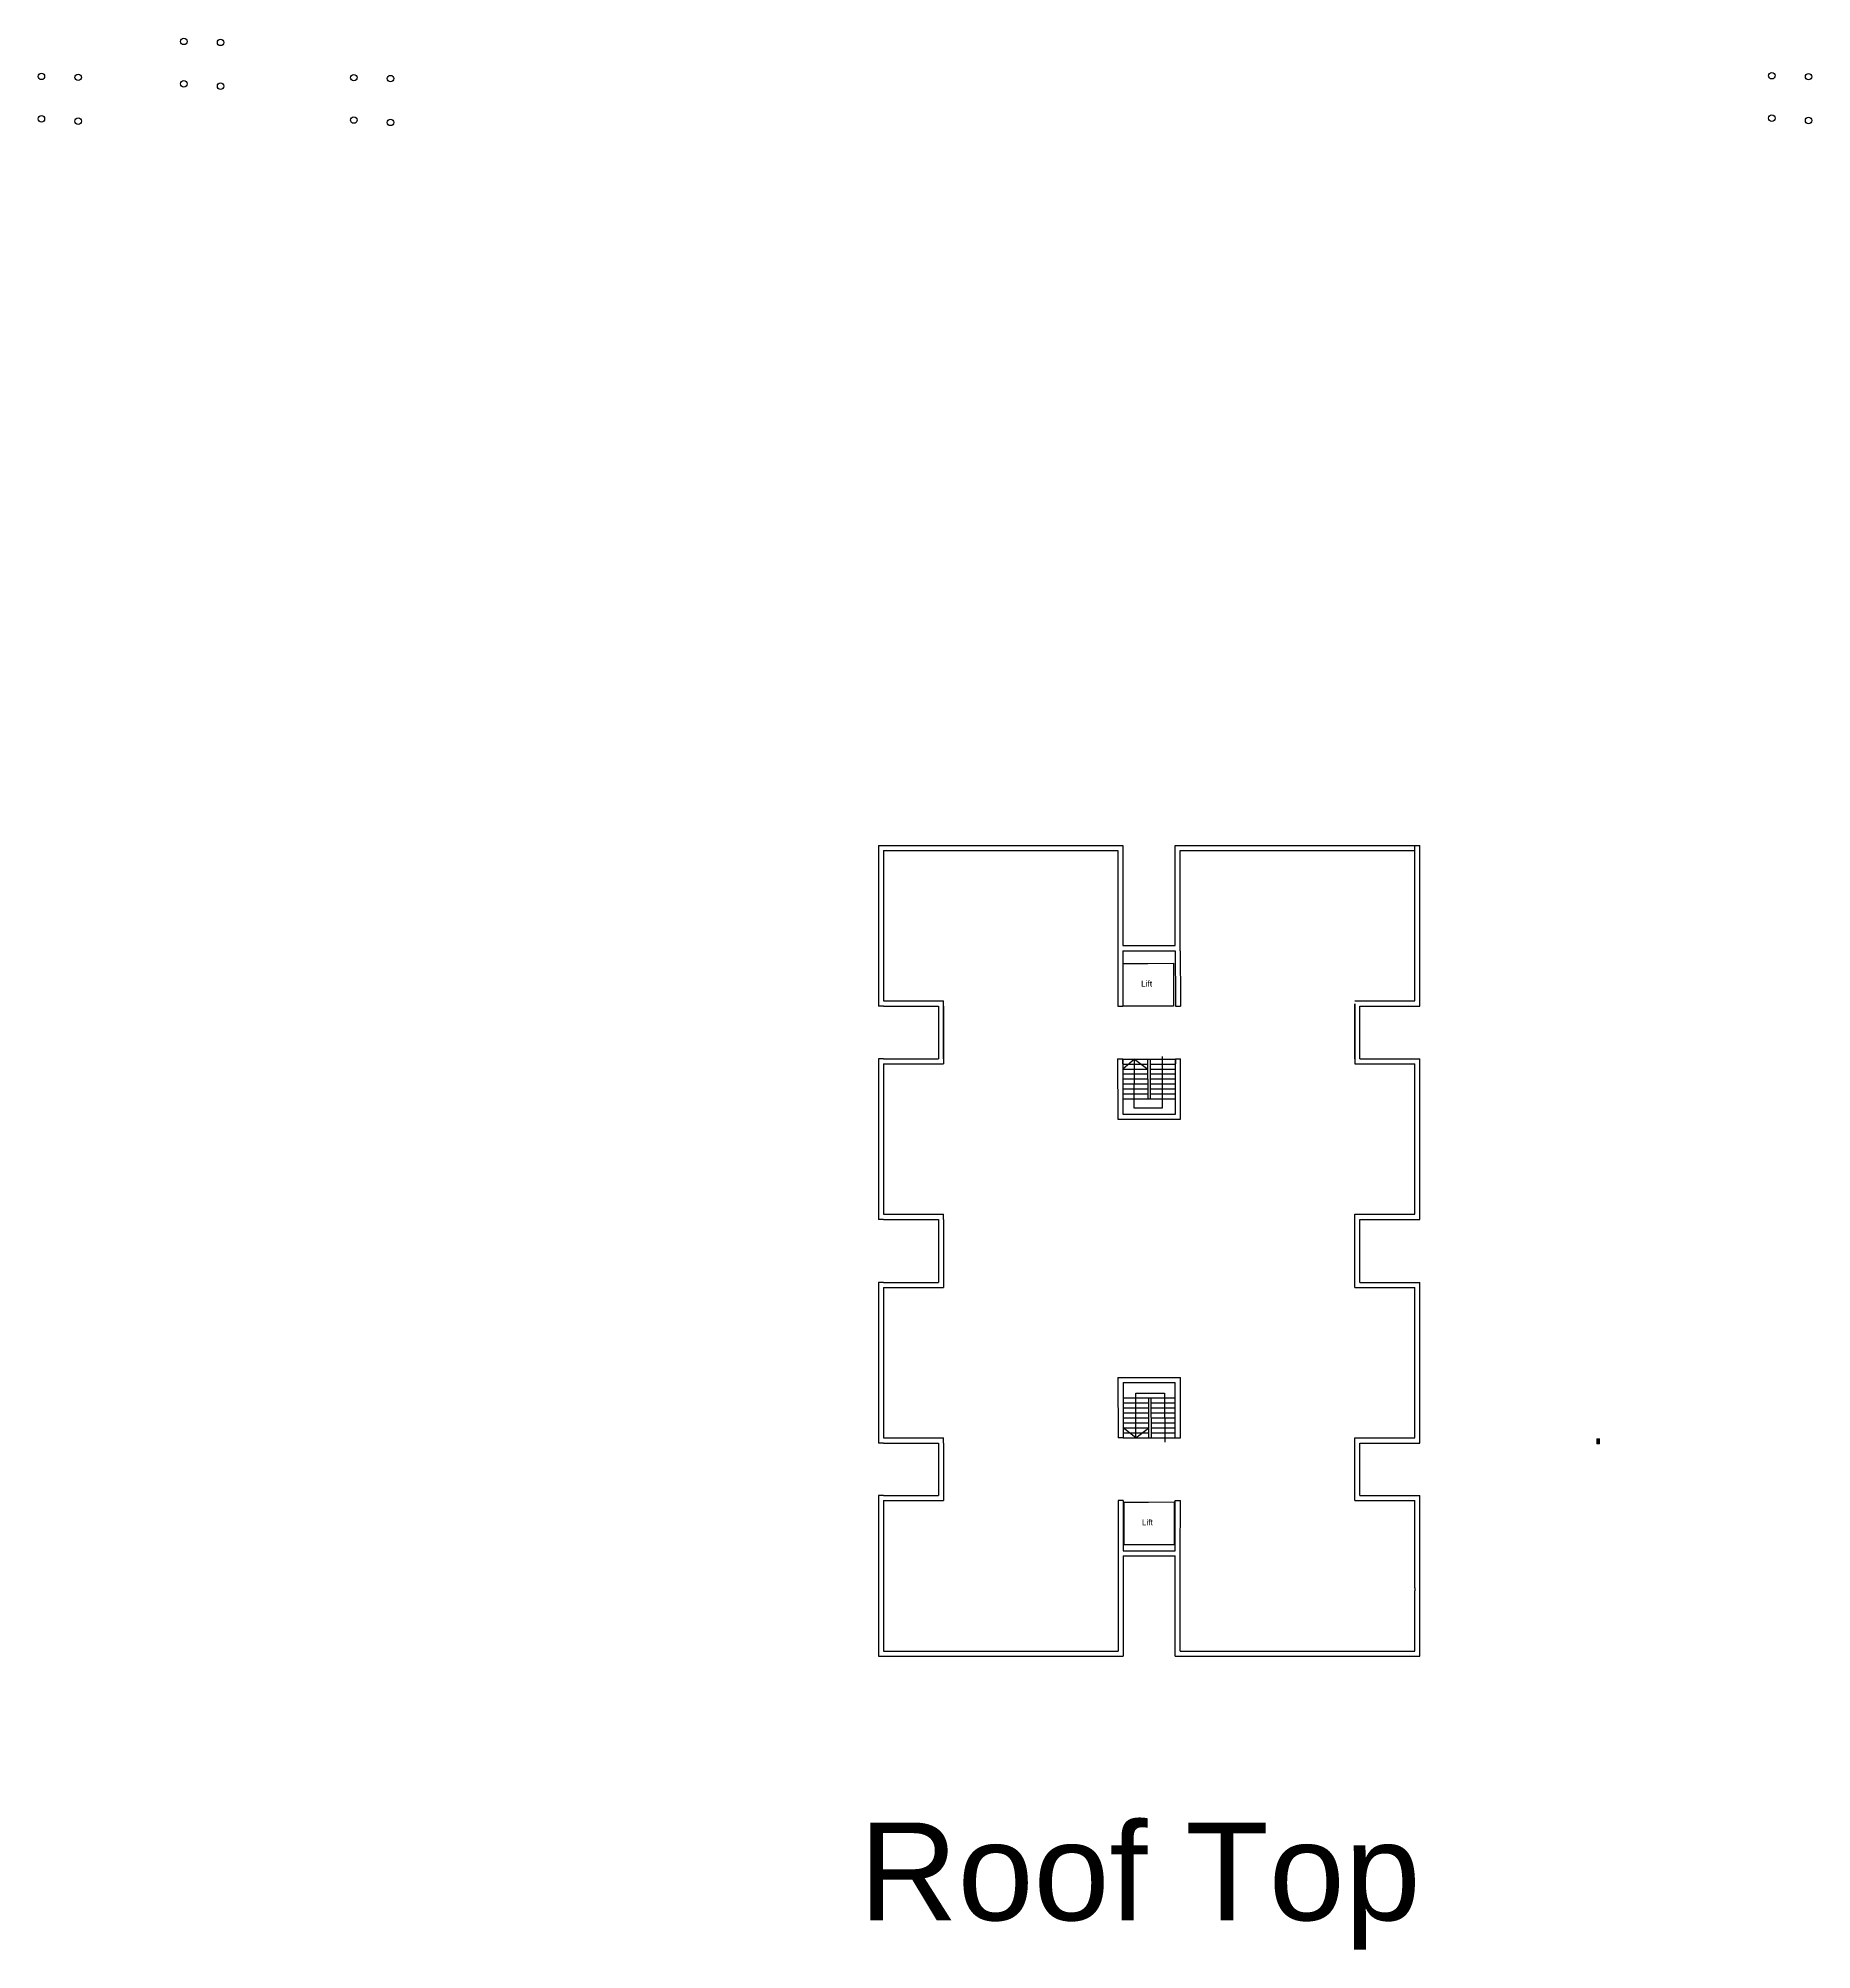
# Model space of a CAD drawing. Header units: inches. Extents: x 1014 to 9122, y 1327 to 5076.
# Drawn here: x 5644 to 9122, y 1327 to 5076 of the extents above; entities that cross this region are included whole.
import ezdxf

# ---------------------------------------------------------------- set-up
doc = ezdxf.new("R2010")
doc.units = ezdxf.units.IN
doc.header["$LTSCALE"] = 8
doc.header["$MEASUREMENT"] = 0
for name, color, linetype in [('Dimension', 212, 'Continuous'), ('Fittings', 140, 'Continuous'), ('Label', 72, 'Continuous'), ('Lift', 30, 'Continuous'), ('stairs', 240, 'Continuous'), ('Text', 1, 'Continuous')]:
    doc.layers.add(name, color=color, linetype=linetype)
doc.layers.add('emmergency switch', color=10, linetype='Continuous', lineweight=18)
doc.layers.get('Dimension').off()
doc.styles.get("Standard").update_dxf_attribs({"font": 'arial.ttf'})

# ---------------------------------------------------------------- blocks, each defined once
blk = doc.blocks.new('emergrncy switch')
h = blk.add_hatch()
h.set_pattern_fill('ANSI33', color=256)
h.paths.add_polyline_path([(9.5, 0), (0, 0), (0, -5.5), (9.5, -5.5)])
at = {"layer": 'emmergency switch'}
for p, q in [((0, 0), (9.5, 0)), ((0, -5.5), (0, 0)), ((9.5, 0), (9.5, -5.5)), ((9.5, -5.5), (0, -5.5))]:
    blk.add_line(p, q, dxfattribs=at)
blk = doc.blocks.new('Ceiling Light Fitting')
at = {"layer": 'Fittings'}
blk.add_circle((0, 0), 25.2, dxfattribs=at)

msp = doc.modelspace()

# ---------------------------------------------------------------- linework, layer by layer
for p, q in [((7291.8, 3492.8), (7771.2, 3492.8)), ((7291.8, 3492.8), (7291.8, 3177.8)), ((7771.2, 3492.8), (7771.3, 3296.3)), ((7874, 3492.8), (8354, 3492.8)), ((7874, 3296.3), (7874, 3492.8)), ((7884, 3492.8), (7884, 3492.8)), ((8344, 3187.8), (8344, 3492.8)), ((8354, 3177.8), (8354, 3492.8)), ((7301.8, 3482.8), (7761.2, 3482.8)), ((7301.8, 3482.8), (7301.8, 3187.8)), ((7761.2, 3482.8), (7761.3, 3286.3)), ((7884, 3482.8), (8344, 3482.8)), ((7884, 3286.3), (7884, 3482.8)), ((7761.3, 3286.3), (7761.5, 3187.8)), ((7771.2, 3296.3), (7874, 3296.3)), ((7771.2, 3286.3), (7874, 3286.3)), ((7771.3, 3286.3), (7771.2, 3286.3)), ((7771.2, 3286.3), (7771.2, 3187.8)), ((7874, 3296.3), (7874, 3296.3)), ((7874, 3296.3), (7874, 3296.3)), ((7874, 3286.3), (7874, 3286.3)), ((7874, 3286.3), (7874, 3286.3)), ((7874, 3286.3), (7874.3, 3187.8)), ((7884, 3286.3), (7884.1, 3187.8)), ((7301.8, 3187.8), (7409.8, 3187.8)), ((7409.8, 3187.8), (7419.8, 3187.8)), ((7419.8, 3177.8), (7419.8, 3187.8)), ((7761.5, 3187.8), (7761.5, 3177.5)), ((7771.2, 3187.8), (7771.2, 3177.5)), ((7874.3, 3187.8), (7874.3, 3177.5)), ((7884.1, 3187.8), (7884.1, 3177.5)), ((8226, 3187.8), (8236, 3187.8)), ((8236, 3187.8), (8344, 3187.8)), ((7301.8, 3177.8), (7291.8, 3177.8)), ((7301.8, 3177.8), (7409.8, 3177.8)), ((7409.8, 3177.8), (7409.8, 3074.3)), ((7419.8, 3177.8), (7419.8, 3074.3)), ((7419.8, 3074.3), (7419.8, 3177.8)), ((7761.5, 3177.5), (7771.2, 3177.5)), ((7874.3, 3177.5), (7884.2, 3177.5)), ((7874.3, 3177.5), (7884.2, 3177.5)), ((7884.2, 3177.5), (7884.2, 3177.5)), ((8226, 3177.8), (8226, 3181.8)), ((8226, 3181.8), (8226, 3064.3)), ((8226, 3074.2), (8226, 3177.3)), ((8236, 3177.8), (8344, 3177.8)), ((8236, 3074.3), (8236, 3177.8)), ((8344, 3177.8), (8354, 3177.8)), ((7291.8, 3074.4), (7291.8, 2758.9)), ((7301.8, 3074.3), (7291.8, 3074.4)), ((7301.8, 3074.3), (7409.8, 3074.3)), ((7419.8, 3074.3), (7419.8, 3064.3)), ((7761.1, 3074.2), (7771.1, 3074.2)), ((7761.1, 3074.2), (7761.2, 2955.7)), ((7771.1, 3074.2), (7771.1, 3064.3)), ((7771.1, 3064.3), (7771.1, 3074.2)), ((7874.6, 3074.2), (7884.6, 3074.2)), ((7874.6, 3074.2), (7874.7, 3064.3)), ((7874.7, 3064.3), (7874.6, 3074.2)), ((7884.3, 3074.2), (7884.3, 3074.2)), ((7884.6, 2955.7), (7884.6, 3074.2)), ((8236, 3074.3), (8344, 3074.3)), ((8344, 3074.3), (8354, 3074.3)), ((8354, 2759.3), (8354, 3074.3)), ((7301.8, 3064.3), (7301.8, 2769.3)), ((7301.8, 3064.3), (7409.8, 3064.3)), ((7409.8, 3064.3), (7419.8, 3064.3)), ((7771.1, 3064.3), (7771.2, 2965.7)), ((7874.6, 2965.7), (7874.7, 3064.3)), ((8226, 3064.3), (8344, 3064.3)), ((8344, 2769.3), (8344, 3064.3)), ((7771.2, 2965.7), (7874.6, 2965.7)), ((7761.2, 2955.7), (7874.6, 2955.7)), ((7874.6, 2955.7), (7884.6, 2955.7)), ((7301.8, 2759.3), (7291.8, 2758.9)), ((7301.8, 2769.3), (7419.8, 2769.3)), ((7301.8, 2759.3), (7409.8, 2759.3)), ((7409.8, 2759.3), (7409.8, 2635.8)), ((7419.8, 2759.3), (7419.8, 2769.3)), ((7419.8, 2759.3), (7419.8, 2635.8)), ((8226, 2769.3), (8344, 2769.3)), ((8226, 2625.8), (8226, 2769.3)), ((8236, 2759.3), (8344, 2759.3)), ((8236, 2635.8), (8236, 2759.3)), ((8344, 2759.3), (8354, 2759.3)), ((7301.8, 2635.8), (7291.8, 2635.7)), ((7291.8, 2635.7), (7291.8, 2320.8)), ((7301.8, 2635.8), (7409.8, 2635.8)), ((7301.8, 2625.8), (7301.8, 2330.8)), ((7301.8, 2625.8), (7419.8, 2625.8)), ((7419.8, 2635.8), (7419.8, 2625.8)), ((8226, 2625.8), (8344, 2625.8)), ((8236, 2635.8), (8344, 2635.8)), ((8344, 2635.8), (8354, 2635.8)), ((8344, 2330.8), (8344, 2625.8)), ((8354, 2320.8), (8354, 2635.8)), ((7761.7, 2449.3), (7761.8, 2330.7)), ((7761.7, 2449.3), (7884.2, 2449.3)), ((7771.7, 2439.3), (7771.8, 2330.8)), ((7771.7, 2439.3), (7874.2, 2439.3)), ((7874.2, 2330.8), (7874.2, 2439.3)), ((7884.2, 2330.8), (7884.2, 2449.3)), ((7301.8, 2330.8), (7419.8, 2330.8)), ((7419.8, 2320.8), (7419.8, 2330.8)), ((7771.8, 2330.7), (7761.8, 2330.7)), ((7874.2, 2330.8), (7874.2, 2330.7)), ((7874.2, 2330.7), (7884.2, 2330.8)), ((8226, 2330.8), (8344, 2330.8)), ((8226.2, 2207.8), (8226, 2330.8)), ((7301.8, 2320.8), (7291.8, 2320.8)), ((7301.8, 2320.8), (7409.8, 2320.8)), ((7409.8, 2320.8), (7409.8, 2217.8)), ((7419.8, 2320.8), (7419.8, 2217.8)), ((8236, 2320.8), (8344, 2320.8)), ((8236, 2217.8), (8236, 2320.8)), ((8344, 2320.8), (8354, 2320.8)), ((7291.8, 2217.8), (7291.8, 1902.8)), ((7301.8, 2217.8), (7291.8, 2217.8)), ((7301.8, 2217.8), (7409.8, 2217.8)), ((7419.8, 2217.8), (7419.8, 2207.8)), ((8236, 2217.8), (8344, 2217.8)), ((8344, 2217.8), (8354, 2217.8)), ((8354, 1902.8), (8354, 2217.8)), ((7301.8, 2207.8), (7301.8, 1912.8)), ((7301.8, 2207.8), (7419.8, 2207.8)), ((7762, 2207.8), (7762.1, 2099.2)), ((7772, 2207.8), (7762, 2207.8)), ((7772, 2207.8), (7772.1, 2109.3)), ((7874, 2109.3), (7874.1, 2207.8)), ((7874.1, 2207.8), (7884.1, 2207.8)), ((7884, 2099.3), (7884.1, 2207.8)), ((8226.2, 2207.8), (8344, 2207.8)), ((8344, 2036.8), (8344, 2207.8)), ((7762, 2109.3), (7762.1, 1912.8)), ((7762.1, 2109.3), (7762, 2109.3)), ((7772.1, 2109.3), (7874, 2109.3)), ((7772.1, 2109.3), (7772.1, 2109.3)), ((7884, 1912.8), (7884, 2109.3)), ((7772, 2099.3), (7772.1, 1902.8)), ((7772.1, 2099.3), (7772, 2099.3)), ((7772.1, 2099.3), (7874, 2099.3)), ((7874, 1902.8), (7874, 2099.3)), ((8344, 2036.8), (8344, 2030.8)), ((8344, 1912.8), (8344, 2030.8)), ((7301.8, 1912.8), (7762.1, 1912.8)), ((7884, 1912.8), (8075.5, 1912.8)), ((8075.5, 1912.8), (8081.5, 1912.8)), ((8081.5, 1912.8), (8161.5, 1912.8)), ((8161.5, 1912.8), (8232, 1912.8)), ((8232, 1912.8), (8344, 1912.8)), ((7291.8, 1902.8), (7772.1, 1902.8)), ((7762.1, 1902.8), (7762.1, 1902.8)), ((7874, 1902.8), (8354, 1902.8))]:
    msp.add_line(p, q)
at = {"layer": 'Lift'}
for p, q in [((7772.1, 3177.6), (7772.1, 3261.5)), ((7772.1, 3261.5), (7820.3, 3261.5)), ((7820.3, 3261.5), (7870.6, 3261.7)), ((7870.6, 3261.7), (7870.6, 3177.3)), ((7820.3, 3177.6), (7772.1, 3177.6)), ((7870.6, 3177.3), (7820.3, 3177.6)), ((7773.6, 2121.2), (7773.6, 2205.1)), ((7773.6, 2205.1), (7821.8, 2205.1)), ((7821.8, 2205.1), (7872.1, 2205.3)), ((7872.1, 2205.3), (7872.1, 2120.9)), ((7821.8, 2121.2), (7773.6, 2121.2)), ((7872.1, 2120.9), (7821.8, 2121.2))]:
    msp.add_line(p, q, dxfattribs=at)
at = {"layer": 'stairs'}
for p, q in [((7419.7, 3126.3), (7419.8, 3126.3)), ((7848.7, 3078.8), (7848.7, 2977.8)), ((7771.2, 3073.7), (7874.6, 3073.7)), ((7794, 3073.7), (7771.2, 3054.2)), ((7771.2, 3064), (7820.6, 3064)), ((7771.2, 3054.2), (7820.6, 3054.2)), ((7771.2, 3044.5), (7820.6, 3044.5)), ((7793.7, 2977.8), (7794, 3073.7)), ((7794, 3073.7), (7820.6, 3054.2)), ((7820.8, 2995.7), (7820.5, 3073.7)), ((7825.5, 2995.7), (7825.3, 3073.8)), ((7825.3, 3064), (7874.6, 3064)), ((7825.3, 3054.2), (7874.6, 3054.2)), ((7825.4, 3044.5), (7874.6, 3044.5)), ((7771.2, 3034.7), (7820.6, 3034.7)), ((7771.2, 3025), (7820.7, 3025)), ((7771.2, 3015.2), (7820.7, 3015.2)), ((7771.2, 3005.5), (7820.7, 3005.5)), ((7825.4, 3034.7), (7874.6, 3034.7)), ((7825.4, 3025), (7874.6, 3025)), ((7825.4, 3015.2), (7874.6, 3015.2)), ((7825.5, 3005.5), (7874.6, 3005.5)), ((7771.2, 2995.7), (7874.6, 2995.7)), ((7848.7, 2977.8), (7793.7, 2977.8)), ((7820.8, 2965.7), (7820.8, 2965.7)), ((7771.7, 2409.3), (7874.2, 2409.3)), ((7771.7, 2399.5), (7822.1, 2399.4)), ((7796.9, 2330.8), (7796.9, 2418.6)), ((7796.9, 2418.6), (7852.8, 2418.6)), ((7822.3, 2330.6), (7822, 2409.1)), ((7827.4, 2330.7), (7827.1, 2409.2)), ((7827.2, 2399.5), (7874.2, 2399.5)), ((7852.8, 2418.6), (7853.7, 2322.7)), ((7771.7, 2389.8), (7822.1, 2389.8)), ((7771.7, 2380), (7822.1, 2379.9)), ((7771.7, 2370.3), (7822.2, 2370.3)), ((7827.2, 2389.8), (7874.2, 2389.8)), ((7827.2, 2380.1), (7874.2, 2380)), ((7827.3, 2370.3), (7874.2, 2370.3)), ((7771.7, 2360.5), (7822.2, 2360.4)), ((7771.7, 2350.8), (7822.2, 2350.8)), ((7771.7, 2341), (7822.3, 2340.8)), ((7796.9, 2330.8), (7771.8, 2350.8)), ((7771.8, 2330.8), (7874.2, 2330.8)), ((7796.9, 2330.8), (7822.2, 2350.8)), ((7827.3, 2360.6), (7874.2, 2360.5)), ((7827.3, 2350.8), (7874.2, 2350.8)), ((7827.4, 2340.9), (7874.2, 2341))]:
    msp.add_line(p, q, dxfattribs=at)

# ---------------------------------------------------------------- block references
at = {"layer": 'Dimension', "xscale": 0.25, "yscale": 0.25, "zscale": 0.25}
for p in [(5929.9, 5069.5), (6001.9, 5067.6), (5650.6, 5001), (5722.6, 4999.1), (5929.9, 4986.3), (6001.9, 4981.8), (6263.2, 4998.4), (6335.2, 4996.6), (9044, 5002.3), (9116, 5000.4), (5650.6, 4917.8), (5722.6, 4913.2), (6263.2, 4915.3), (6335.2, 4910.7), (9044, 4919.1), (9116, 4914.5)]:
    msp.add_blockref('Ceiling Light Fitting', p, dxfattribs=at)
at = {"layer": 'emmergency switch', "rotation": 90}
msp.add_blockref('emergrncy switch', (8700.8, 2319.2), dxfattribs=at)

# ---------------------------------------------------------------- texts
at = {"layer": 'Label', "char_height": 11.64, "attachment_point": 1}
for insert in [(7807, 3227.5), (7808.5, 2171.1)]:
    msp.add_mtext_dynamic_manual_height_columns('Lift ', width=1882.539, gutter_width=58.2, heights=[0], dxfattribs=dict(at, insert=insert))
at = {"layer": 'Text'}
msp.add_text('Roof Top', height=191.68, dxfattribs=at).set_placement((7254, 1384.8))

doc.saveas('drawing.dxf')
